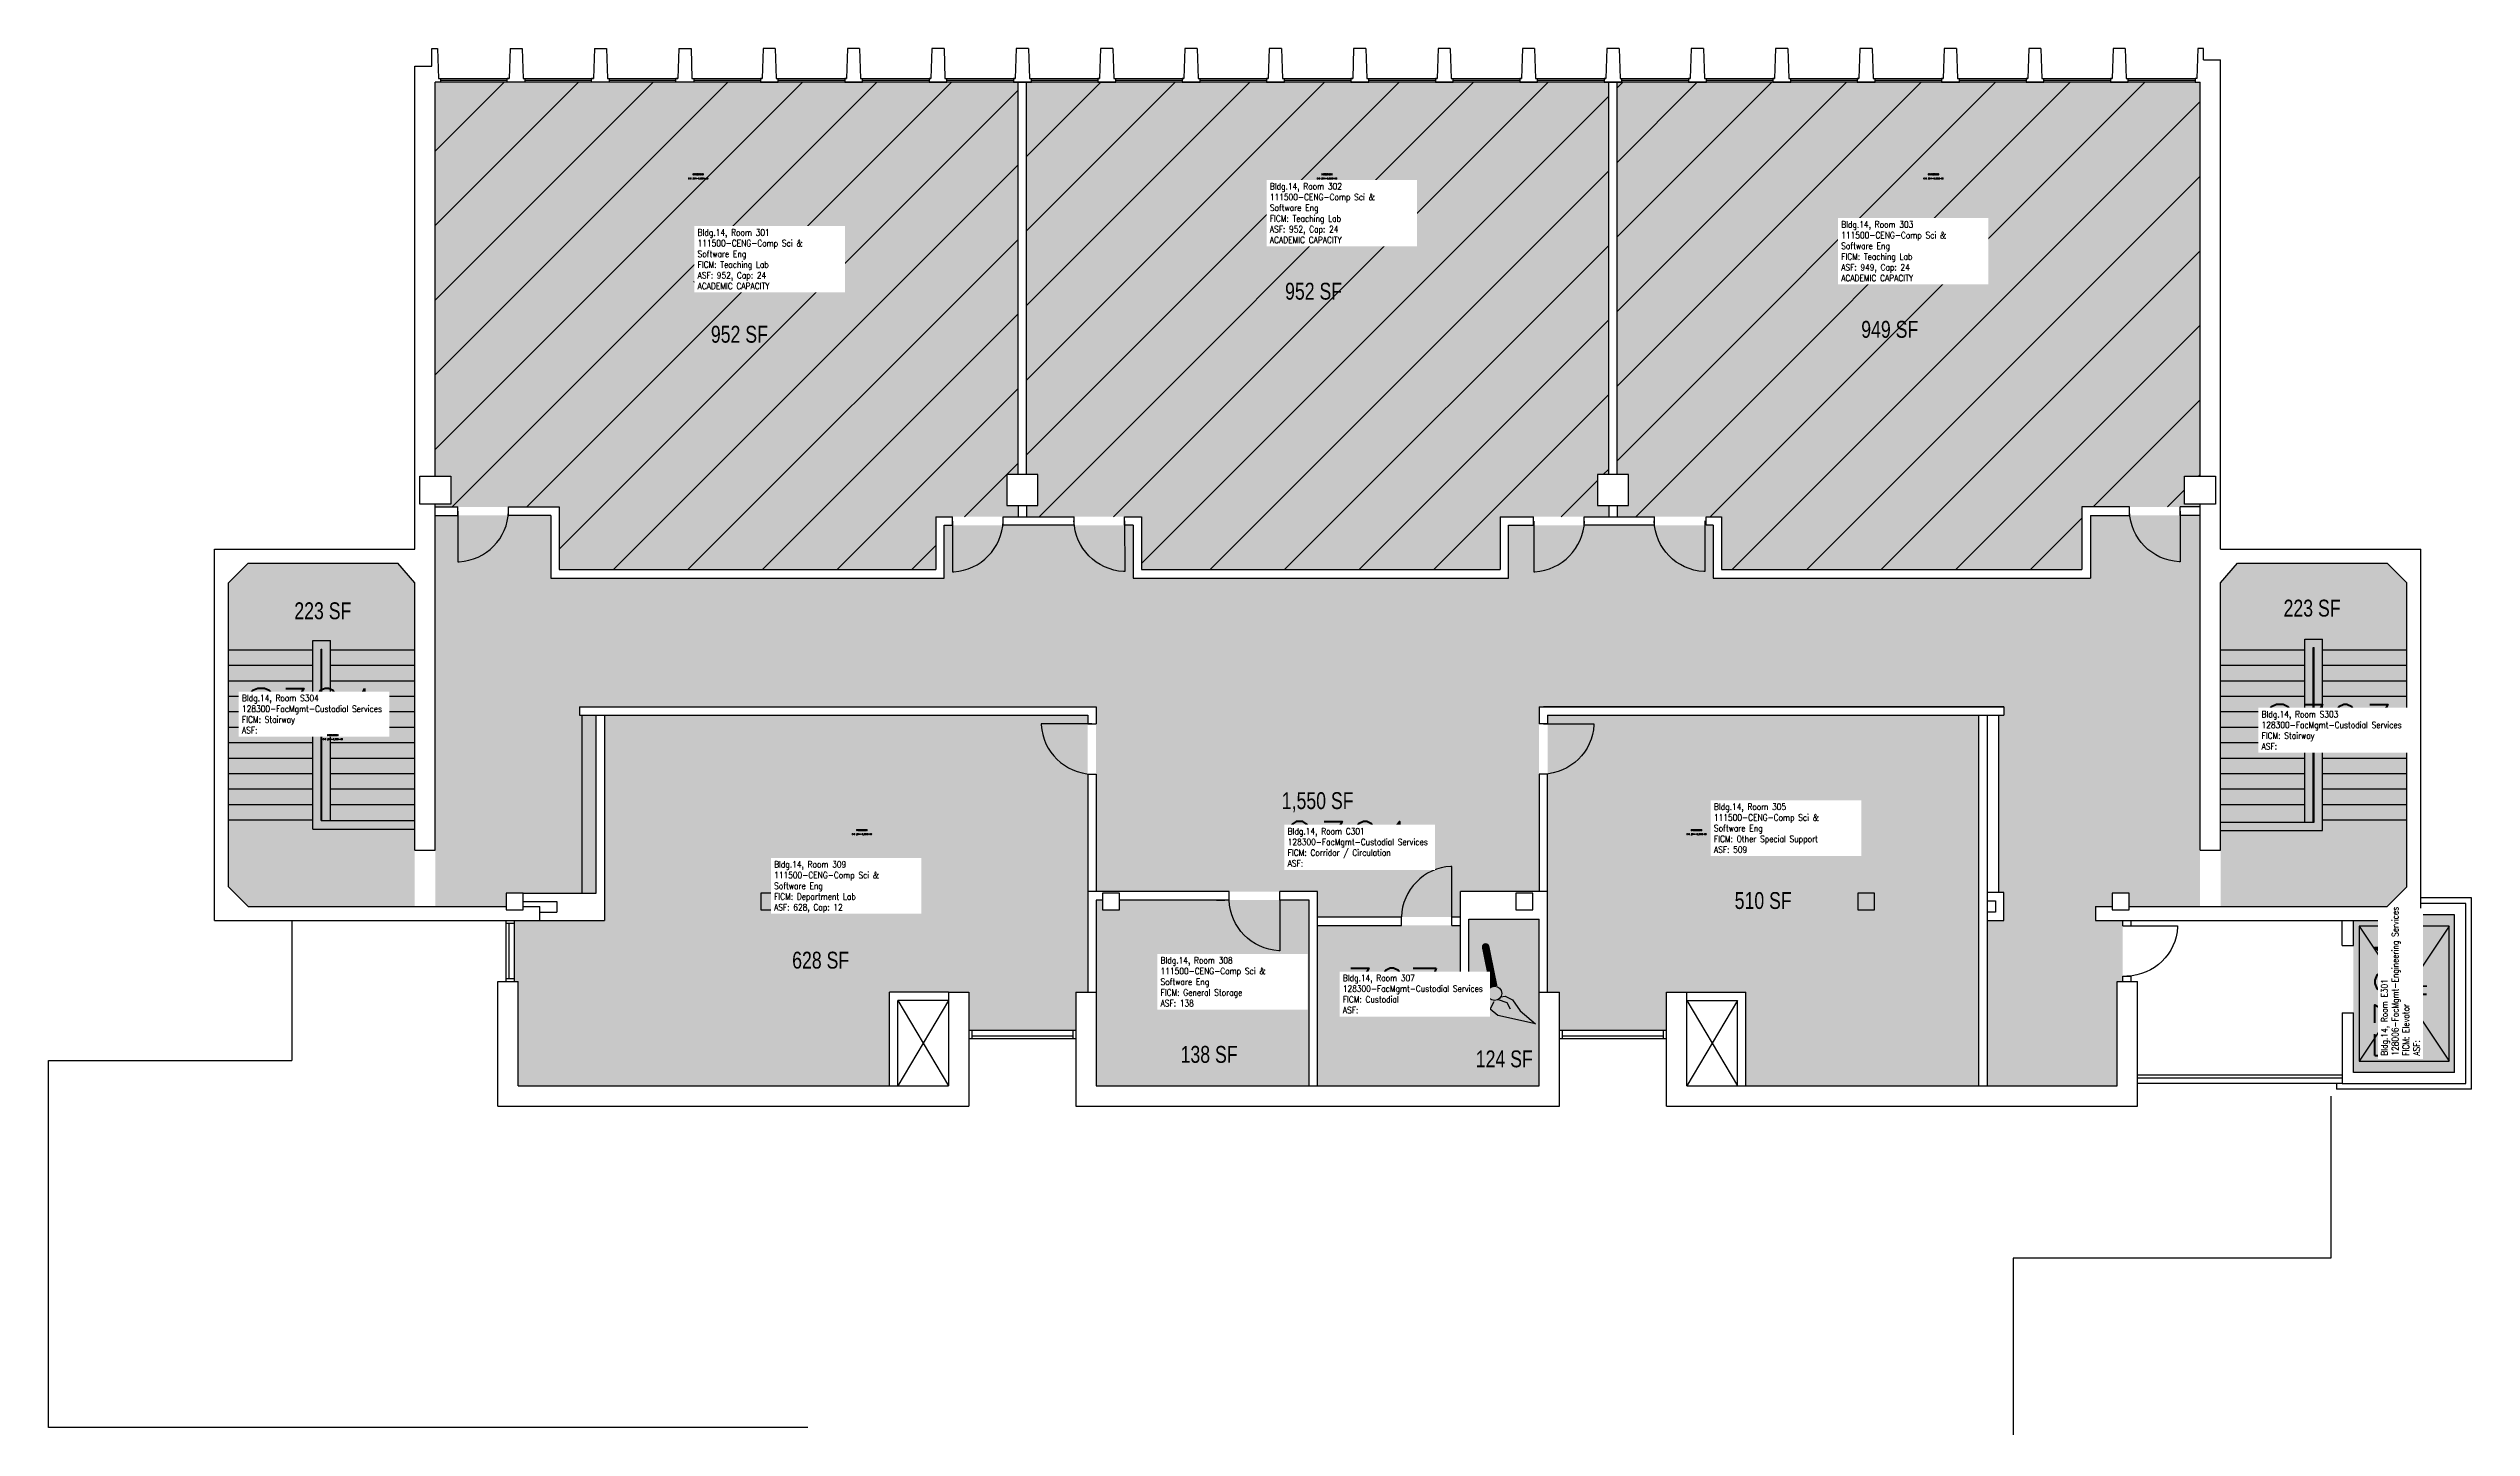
# Model space of a CAD drawing. Header units: inches. Extents: x -550 to 2079, y -844 to 2291.
# Drawn here: x -550 to 1173, y 1310 to 2291 of the extents above; entities that cross this region are included whole.
import ezdxf
from ezdxf.enums import TextEntityAlignment as Align

# ---------------------------------------------------------------- set-up
doc = ezdxf.new("R2010")
doc.units = ezdxf.units.IN
doc.header["$LTSCALE"] = 100
doc.header["$MEASUREMENT"] = 0
doc.layers.get('0').update_dxf_attribs({"linetype": 'CONTINUOUS'})
for name, color, linetype in [('A-DOOR', 2, 'CONTINUOUS'), ('A-FLOR', 3, 'CONTINUOUS'), ('A-GLAZ', 1, 'CONTINUOUS'), ('A-GLAZ-SILL', 2, 'CONTINUOUS'), ('A-IDEN-CNUM', 7, 'CONTINUOUS'), ('A-IDEN-ICON', 4, 'CONTINUOUS'), ('A-IDEN-RNUM', 7, 'CONTINUOUS'), ('A-IDEN-SNUM', 4, 'CONTINUOUS'), ('A-IDEN-VNUM', 4, 'CONTINUOUS'), ('A-ROOF', 2, 'CONTINUOUS'), ('A-SITE', 3, 'CONTINUOUS'), ('A-WALL', 5, 'CONTINUOUS'), ('AREA-TEXT', 3, 'CONTINUOUS'), ('Rooms-Capacity', 4, 'CONTINUOUS'), ('Rooms-Category-Color', 7, 'CONTINUOUS'), ('Rooms-College-Color', 7, 'CONTINUOUS'), ('Rooms-Department-Color', 7, 'CONTINUOUS'), ('Rooms-Division-Color', 7, 'CONTINUOUS'), ('Rooms-Information', 7, 'CONTINUOUS')]:
    doc.layers.add(name, color=color, linetype=linetype)
doc.styles.add('AREA', font='arial.ttf', dxfattribs={"width": 0.75, "height": 18})
doc.styles.add('ROOMSNUMBER', font='TXT.SHX', dxfattribs={"height": 0.03})
doc.styles.add('ROOMVNUMBER', font='simplex.shx', dxfattribs={"width": 0.85})

msp = doc.modelspace()

# ---------------------------------------------------------------- texts
at = {"layer": 'A-IDEN-CNUM', "style": 'ROOMSNUMBER', "width": 0.85}
for s, p in [('CAD #014-0_0301-00', (-88, 2198)), ('CAD #014-0_0302-00', (359.1, 2198)), ('CAD #014-0_0303-00', (790.4, 2198)), ('CAD #014-0_S304-00', (-347.8, 1799.3)), ('CAD #014-0_S303-00', (1075.2, 1805.5)), ('CAD #014-0_0309-00', (28.4, 1731.8)), ('CAD #014-0_0305-00', (621.9, 1731.8)), ('CAD #014-0_C301-00', (372.1, 1716.9)), ('CAD #014-0_0308-00', (251.8, 1621.8)), ('CAD #014-0_0307-00', (406.8, 1621.8))]:
    msp.add_text(s, height=1, rotation=360, dxfattribs=at).set_placement(p, align=Align.MIDDLE)
msp.add_text('CAD #014-0_0E20-01', height=1, rotation=360, dxfattribs=at).set_placement((1122.7, 1594.3))
at = {"layer": 'A-IDEN-RNUM', "style": 'ROOMSNUMBER', "width": 0.85}
for s, p in [('0301-00', (-88, 2201)), ('0302-00', (359.1, 2201)), ('0303-00', (790.4, 2201)), ('S304-00', (-347.8, 1802.3)), ('S303-00', (1075.2, 1808.5)), ('0309-00', (28.4, 1734.8)), ('0305-00', (621.9, 1734.8)), ('C301-00', (372.1, 1719.9)), ('0308-00', (251.8, 1624.8)), ('0307-00', (406.8, 1624.8))]:
    msp.add_text(s, height=1, rotation=360, dxfattribs=at).set_placement(p, align=Align.MIDDLE)
msp.add_text('E301-00', height=1, rotation=360, dxfattribs=at).set_placement((1122.7, 1597.3))
at = {"layer": 'A-IDEN-SNUM', "style": 'ROOMSNUMBER', "width": 0.85}
for s, p in [('0140030100', (-88, 2201)), ('0140030200', (359.1, 2201)), ('0140030300', (790.4, 2201)), ('0140S30400', (-347.8, 1802.3)), ('0140S30300', (1075.2, 1808.5)), ('0140030900', (28.4, 1734.8)), ('0140030500', (621.9, 1734.8)), ('0140C30100', (372.1, 1719.9)), ('0140030800', (251.8, 1624.8)), ('0140030700', (406.8, 1624.8))]:
    msp.add_text(s, height=1, rotation=360, dxfattribs=at).set_placement(p, align=Align.MIDDLE)
msp.add_text('0140E30100', height=1, rotation=360, dxfattribs=at).set_placement((1122.7, 1597.3))
at = {"layer": 'A-IDEN-VNUM', "style": 'ROOMVNUMBER', "width": 0.85}
for s, p in [('302', (353.5, 2168.1)), ('303', (759.7, 2141)), ('301', (-59.2, 2135.3)), ('S304', (-363.8, 1819.5)), ('S303', (1071.6, 1808)), ('C301', (374, 1724.8)), ('305', (669.2, 1734.6)), ('309', (0.3, 1692.1)), ('308', (275.8, 1625.4)), ('307', (405.3, 1620.5))]:
    msp.add_text(s, height=32, dxfattribs=at).set_placement(p, align=Align.MIDDLE_CENTER)
msp.add_text('E301', height=32, rotation=90, dxfattribs=at).set_placement((1120.2, 1615.8), align=Align.MIDDLE_CENTER)
at = {"layer": 'AREA-TEXT', "style": 'AREA', "width": 0.75}
for s, p in [('952 SF', (349.6, 2117.9)), ('952 SF', (-58.7, 2087.3)), ('949 SF', (759.3, 2090.8)), ('223 SF', (-354.9, 1890.7)), ('223 SF', (1059.6, 1892.6)), ('1,550 SF', (352.5, 1755.7)), ('510 SF', (669.3, 1684.7)), ('628 SF', (-0.9, 1642.3)), ('55 SF', (1125, 1618.5)), ('138 SF', (275.3, 1575.3)), ('124 SF', (485.2, 1572.1))]:
    msp.add_text(s, height=12, dxfattribs=at).set_placement(p, align=Align.MIDDLE_CENTER)

# ---------------------------------------------------------------- blocks, each defined once
blk = doc.blocks.new('CPCUST')
for p, q in [((0.0171, -0.0639), (0.02, -0.0466)), ((0.0262, -0.0408), (0.0446, -0.0406)), ((0.0297, -0.0341), (0.0376, -0.0302)), ((0.0376, -0.0302), (0.0533, -0.0324)), ((0.0446, -0.0406), (0.0543, -0.0505)), ((0.0533, -0.0324), (0.0745, -0.0479)), ((0.0358, -0.0705), (0.0171, -0.0639)), ((0.1117, -0.0625), (0.0358, -0.0705)), ((0.0745, -0.0479), (0.1117, -0.0625))]:
    blk.add_line(p, q)
at = {"const_width": 0.015}
blk.add_lwpolyline([(-0.03, 0.05), (0.01, -0.0193)], dxfattribs=at)
at = {"const_width": 0.0075}
blk.add_lwpolyline([(-0.0332, 0.0481, 1), (-0.0268, 0.0519, 1)], format="xyb", close=True, dxfattribs=at)
blk.add_circle((0.0158, -0.0313), 0.0141)

# ---------------------------------------------------------------- hatches: boundary and pattern name
at = {"layer": 'Rooms-Capacity'}
h = msp.add_hatch(dxfattribs=at)
h.set_pattern_fill('ANSI31', color=256, scale=300, style=0)
h.paths.add_polyline_path([(-275, 2266.5), (139.5, 2266.5), (139.5, 1987.5), (131.5, 1987.5), (131.5, 1965.5), (139.5, 1965.5), (139.5, 1957.5), (80.9, 1957.5), (80.9, 1920), (-186.8, 1920), (-186.8, 1964.5), (-275, 1964.5), (-275, 1966.5), (-264, 1966.5), (-264, 1986.5), (-275, 1986.5)])
h = msp.add_hatch(dxfattribs=at)
h.set_pattern_fill('ANSI31', color=256, scale=300, style=0)
h.paths.add_polyline_path([(145.5, 2266.5), (559.5, 2266.5), (559.5, 1987.5), (551.5, 1987.5), (551.5, 1965.5), (559.5, 1965.5), (559.5, 1957.5), (482.2, 1957.5), (482.2, 1920), (227.2, 1920), (227.2, 1957.5), (145.5, 1957.5), (145.5, 1965.5), (153.5, 1965.5), (153.5, 1987.5), (145.5, 1987.5)])
h = msp.add_hatch(dxfattribs=at)
h.set_pattern_fill('ANSI31', color=256, scale=300, style=0)
h.paths.add_polyline_path([(565.5, 2266.5), (980, 2266.5), (980, 1986.5), (969, 1986.5), (969, 1966.5), (980, 1966.5), (980, 1964.5), (896, 1964.5), (896, 1920), (639.7, 1920), (639.7, 1957.5), (565.5, 1957.5), (565.5, 1965.5), (573.5, 1965.5), (573.5, 1987.5), (565.5, 1987.5)])
at = {"layer": 'Rooms-Category-Color', "true_color": 0xe3f498}
for points in [[(-275, 2266.5), (139.5, 2266.5), (139.5, 1987.5), (131.5, 1987.5), (131.5, 1965.5), (139.5, 1965.5), (139.5, 1957.5), (80.9, 1957.5), (80.9, 1920), (-186.8, 1920), (-186.8, 1964.5), (-275, 1964.5), (-275, 1966.5), (-264, 1966.5), (-264, 1986.5), (-275, 1986.5)], [(145.5, 2266.5), (559.5, 2266.5), (559.5, 1987.5), (551.5, 1987.5), (551.5, 1965.5), (559.5, 1965.5), (559.5, 1957.5), (482.2, 1957.5), (482.2, 1920), (227.2, 1920), (227.2, 1957.5), (145.5, 1957.5), (145.5, 1965.5), (153.5, 1965.5), (153.5, 1987.5), (145.5, 1987.5)], [(565.5, 2266.5), (980, 2266.5), (980, 1986.5), (969, 1986.5), (969, 1966.5), (980, 1966.5), (980, 1964.5), (896, 1964.5), (896, 1920), (639.7, 1920), (639.7, 1957.5), (565.5, 1957.5), (565.5, 1965.5), (573.5, 1965.5), (573.5, 1987.5), (565.5, 1987.5)], [(-154.5, 1670.5), (-218.5, 1670.5), (-218.5, 1627.2), (-216, 1627.2), (-216, 1553), (48, 1553), (48, 1619.5), (104.5, 1619.5), (104.5, 1592.5), (180.5, 1592.5), (180.5, 1619.5), (189, 1619.5), (189, 1816.4), (-154.5, 1816.4)], [(516, 1816.4), (516, 1619.5), (524.5, 1619.5), (524.5, 1592.5), (600.5, 1592.5), (600.5, 1619.5), (657, 1619.5), (657, 1553), (822.5, 1553), (822.5, 1816.4)]]:
    msp.add_hatch(color=61, dxfattribs=at).paths.add_polyline_path(points)
at = {"layer": 'Rooms-Category-Color', "true_color": 0xadadad}
for points in [[(-275, 1958.5), (-192.8, 1958.5), (-192.8, 1914), (86.9, 1914), (86.9, 1951.5), (221.2, 1951.5), (221.2, 1914), (488.2, 1914), (488.2, 1951.5), (633.7, 1951.5), (633.7, 1914), (902, 1914), (902, 1958.5), (980, 1958.5), (980, 1680.5), (929.5, 1680.5), (929.5, 1690), (917.5, 1690), (917.5, 1680.5), (905.5, 1680.5), (905.5, 1670.5), (925, 1670.5), (925, 1627.2), (921, 1627.2), (921, 1553), (828.5, 1553), (828.5, 1670.4), (840.5, 1670.4), (840.5, 1690.4), (836.6, 1690.4), (836.6, 1816.4), (840.5, 1816.4), (840.5, 1822.4), (510, 1822.4), (510, 1691), (454, 1691), (454, 1673), (352.5, 1673), (352.5, 1691), (195, 1691), (195, 1822.4), (-172.5, 1822.4), (-172.5, 1816.4), (-160.5, 1816.4), (-160.5, 1690), (-224.5, 1690), (-224.5, 1680.5), (-275, 1680.5)], [(-289.5, 1720.5), (-289.5, 1680.5), (-408, 1680.5), (-422, 1694.5), (-422, 1910.5), (-408, 1924.5), (-301.5, 1924.5), (-289.5, 1910.5)], [(994.5, 1720.5), (994.5, 1680.5), (1113, 1680.5), (1127, 1694.5), (1127, 1910.5), (1113, 1924.5), (1006.5, 1924.5), (994.5, 1910.5)], [(510, 1671.5), (460, 1671.5), (460, 1619.5), (454, 1619.5), (454, 1667), (352.5, 1667), (352.5, 1553), (510, 1553)], [(1089, 1652.8), (1089, 1670.5), (1137, 1670.5), (1137, 1674.5), (1161, 1674.5), (1161, 1562.5), (1089, 1562.5)]]:
    msp.add_hatch(color=253, dxfattribs=at).paths.add_polyline_path(points)
at = {"layer": 'Rooms-Category-Color', "true_color": 0xe3c5e1}
msp.add_hatch(color=254, dxfattribs=at).paths.add_polyline_path([(195, 1685), (199.5, 1685), (199.5, 1678), (211.5, 1678), (211.5, 1685), (346.5, 1685), (346.5, 1553), (195, 1553)])
at = {"layer": 'Rooms-College-Color', "true_color": 0x99d7b2}
for points in [[(-275, 2266.5), (139.5, 2266.5), (139.5, 1987.5), (131.5, 1987.5), (131.5, 1965.5), (139.5, 1965.5), (139.5, 1957.5), (80.9, 1957.5), (80.9, 1920), (-186.8, 1920), (-186.8, 1964.5), (-275, 1964.5), (-275, 1966.5), (-264, 1966.5), (-264, 1986.5), (-275, 1986.5)], [(145.5, 2266.5), (559.5, 2266.5), (559.5, 1987.5), (551.5, 1987.5), (551.5, 1965.5), (559.5, 1965.5), (559.5, 1957.5), (482.2, 1957.5), (482.2, 1920), (227.2, 1920), (227.2, 1957.5), (145.5, 1957.5), (145.5, 1965.5), (153.5, 1965.5), (153.5, 1987.5), (145.5, 1987.5)], [(565.5, 2266.5), (980, 2266.5), (980, 1986.5), (969, 1986.5), (969, 1966.5), (980, 1966.5), (980, 1964.5), (896, 1964.5), (896, 1920), (639.7, 1920), (639.7, 1957.5), (565.5, 1957.5), (565.5, 1965.5), (573.5, 1965.5), (573.5, 1987.5), (565.5, 1987.5)], [(-154.5, 1670.5), (-218.5, 1670.5), (-218.5, 1627.2), (-216, 1627.2), (-216, 1553), (48, 1553), (48, 1619.5), (104.5, 1619.5), (104.5, 1592.5), (180.5, 1592.5), (180.5, 1619.5), (189, 1619.5), (189, 1816.4), (-154.5, 1816.4)], [(516, 1816.4), (516, 1619.5), (524.5, 1619.5), (524.5, 1592.5), (600.5, 1592.5), (600.5, 1619.5), (657, 1619.5), (657, 1553), (822.5, 1553), (822.5, 1816.4)], [(195, 1685), (199.5, 1685), (199.5, 1678), (211.5, 1678), (211.5, 1685), (346.5, 1685), (346.5, 1553), (195, 1553)]]:
    msp.add_hatch(color=253, dxfattribs=at).paths.add_polyline_path(points)
at = {"layer": 'Rooms-College-Color', "true_color": 0xadadad}
for points in [[(-275, 1958.5), (-192.8, 1958.5), (-192.8, 1914), (86.9, 1914), (86.9, 1951.5), (221.2, 1951.5), (221.2, 1914), (488.2, 1914), (488.2, 1951.5), (633.7, 1951.5), (633.7, 1914), (902, 1914), (902, 1958.5), (980, 1958.5), (980, 1680.5), (929.5, 1680.5), (929.5, 1690), (917.5, 1690), (917.5, 1680.5), (905.5, 1680.5), (905.5, 1670.5), (925, 1670.5), (925, 1627.2), (921, 1627.2), (921, 1553), (828.5, 1553), (828.5, 1670.4), (840.5, 1670.4), (840.5, 1690.4), (836.6, 1690.4), (836.6, 1816.4), (840.5, 1816.4), (840.5, 1822.4), (510, 1822.4), (510, 1691), (454, 1691), (454, 1673), (352.5, 1673), (352.5, 1691), (195, 1691), (195, 1822.4), (-172.5, 1822.4), (-172.5, 1816.4), (-160.5, 1816.4), (-160.5, 1690), (-224.5, 1690), (-224.5, 1680.5), (-275, 1680.5)], [(-289.5, 1720.5), (-289.5, 1680.5), (-408, 1680.5), (-422, 1694.5), (-422, 1910.5), (-408, 1924.5), (-301.5, 1924.5), (-289.5, 1910.5)], [(994.5, 1720.5), (994.5, 1680.5), (1113, 1680.5), (1127, 1694.5), (1127, 1910.5), (1113, 1924.5), (1006.5, 1924.5), (994.5, 1910.5)], [(510, 1671.5), (460, 1671.5), (460, 1619.5), (454, 1619.5), (454, 1667), (352.5, 1667), (352.5, 1553), (510, 1553)], [(1089, 1652.8), (1089, 1670.5), (1137, 1670.5), (1137, 1674.5), (1161, 1674.5), (1161, 1562.5), (1089, 1562.5)]]:
    msp.add_hatch(color=253, dxfattribs=at).paths.add_polyline_path(points)
at = {"layer": 'Rooms-Department-Color', "true_color": 0x99d7b2}
for points in [[(-275, 2266.5), (139.5, 2266.5), (139.5, 1987.5), (131.5, 1987.5), (131.5, 1965.5), (139.5, 1965.5), (139.5, 1957.5), (80.9, 1957.5), (80.9, 1920), (-186.8, 1920), (-186.8, 1964.5), (-275, 1964.5), (-275, 1966.5), (-264, 1966.5), (-264, 1986.5), (-275, 1986.5)], [(145.5, 2266.5), (559.5, 2266.5), (559.5, 1987.5), (551.5, 1987.5), (551.5, 1965.5), (559.5, 1965.5), (559.5, 1957.5), (482.2, 1957.5), (482.2, 1920), (227.2, 1920), (227.2, 1957.5), (145.5, 1957.5), (145.5, 1965.5), (153.5, 1965.5), (153.5, 1987.5), (145.5, 1987.5)], [(565.5, 2266.5), (980, 2266.5), (980, 1986.5), (969, 1986.5), (969, 1966.5), (980, 1966.5), (980, 1964.5), (896, 1964.5), (896, 1920), (639.7, 1920), (639.7, 1957.5), (565.5, 1957.5), (565.5, 1965.5), (573.5, 1965.5), (573.5, 1987.5), (565.5, 1987.5)], [(-154.5, 1670.5), (-218.5, 1670.5), (-218.5, 1627.2), (-216, 1627.2), (-216, 1553), (48, 1553), (48, 1619.5), (104.5, 1619.5), (104.5, 1592.5), (180.5, 1592.5), (180.5, 1619.5), (189, 1619.5), (189, 1816.4), (-154.5, 1816.4)], [(516, 1816.4), (516, 1619.5), (524.5, 1619.5), (524.5, 1592.5), (600.5, 1592.5), (600.5, 1619.5), (657, 1619.5), (657, 1553), (822.5, 1553), (822.5, 1816.4)], [(195, 1685), (199.5, 1685), (199.5, 1678), (211.5, 1678), (211.5, 1685), (346.5, 1685), (346.5, 1553), (195, 1553)]]:
    msp.add_hatch(color=253, dxfattribs=at).paths.add_polyline_path(points)
at = {"layer": 'Rooms-Department-Color', "true_color": 0xacacac}
for points in [[(-275, 1958.5), (-192.8, 1958.5), (-192.8, 1914), (86.9, 1914), (86.9, 1951.5), (221.2, 1951.5), (221.2, 1914), (488.2, 1914), (488.2, 1951.5), (633.7, 1951.5), (633.7, 1914), (902, 1914), (902, 1958.5), (980, 1958.5), (980, 1680.5), (929.5, 1680.5), (929.5, 1690), (917.5, 1690), (917.5, 1680.5), (905.5, 1680.5), (905.5, 1670.5), (925, 1670.5), (925, 1627.2), (921, 1627.2), (921, 1553), (828.5, 1553), (828.5, 1670.4), (840.5, 1670.4), (840.5, 1690.4), (836.6, 1690.4), (836.6, 1816.4), (840.5, 1816.4), (840.5, 1822.4), (510, 1822.4), (510, 1691), (454, 1691), (454, 1673), (352.5, 1673), (352.5, 1691), (195, 1691), (195, 1822.4), (-172.5, 1822.4), (-172.5, 1816.4), (-160.5, 1816.4), (-160.5, 1690), (-224.5, 1690), (-224.5, 1680.5), (-275, 1680.5)], [(-289.5, 1720.5), (-289.5, 1680.5), (-408, 1680.5), (-422, 1694.5), (-422, 1910.5), (-408, 1924.5), (-301.5, 1924.5), (-289.5, 1910.5)], [(994.5, 1720.5), (994.5, 1680.5), (1113, 1680.5), (1127, 1694.5), (1127, 1910.5), (1113, 1924.5), (1006.5, 1924.5), (994.5, 1910.5)], [(510, 1671.5), (460, 1671.5), (460, 1619.5), (454, 1619.5), (454, 1667), (352.5, 1667), (352.5, 1553), (510, 1553)], [(1089, 1652.8), (1089, 1670.5), (1137, 1670.5), (1137, 1674.5), (1161, 1674.5), (1161, 1562.5), (1089, 1562.5)]]:
    msp.add_hatch(color=253, dxfattribs=at).paths.add_polyline_path(points)
at = {"layer": 'Rooms-Division-Color', "true_color": 0x99d7b2}
for points in [[(-275, 2266.5), (139.5, 2266.5), (139.5, 1987.5), (131.5, 1987.5), (131.5, 1965.5), (139.5, 1965.5), (139.5, 1957.5), (80.9, 1957.5), (80.9, 1920), (-186.8, 1920), (-186.8, 1964.5), (-275, 1964.5), (-275, 1966.5), (-264, 1966.5), (-264, 1986.5), (-275, 1986.5)], [(145.5, 2266.5), (559.5, 2266.5), (559.5, 1987.5), (551.5, 1987.5), (551.5, 1965.5), (559.5, 1965.5), (559.5, 1957.5), (482.2, 1957.5), (482.2, 1920), (227.2, 1920), (227.2, 1957.5), (145.5, 1957.5), (145.5, 1965.5), (153.5, 1965.5), (153.5, 1987.5), (145.5, 1987.5)], [(565.5, 2266.5), (980, 2266.5), (980, 1986.5), (969, 1986.5), (969, 1966.5), (980, 1966.5), (980, 1964.5), (896, 1964.5), (896, 1920), (639.7, 1920), (639.7, 1957.5), (565.5, 1957.5), (565.5, 1965.5), (573.5, 1965.5), (573.5, 1987.5), (565.5, 1987.5)], [(-154.5, 1670.5), (-218.5, 1670.5), (-218.5, 1627.2), (-216, 1627.2), (-216, 1553), (48, 1553), (48, 1619.5), (104.5, 1619.5), (104.5, 1592.5), (180.5, 1592.5), (180.5, 1619.5), (189, 1619.5), (189, 1816.4), (-154.5, 1816.4)], [(516, 1816.4), (516, 1619.5), (524.5, 1619.5), (524.5, 1592.5), (600.5, 1592.5), (600.5, 1619.5), (657, 1619.5), (657, 1553), (822.5, 1553), (822.5, 1816.4)], [(195, 1685), (199.5, 1685), (199.5, 1678), (211.5, 1678), (211.5, 1685), (346.5, 1685), (346.5, 1553), (195, 1553)]]:
    msp.add_hatch(color=253, dxfattribs=at).paths.add_polyline_path(points)
at = {"layer": 'Rooms-Division-Color', "true_color": 0xadadad}
for points in [[(-275, 1958.5), (-192.8, 1958.5), (-192.8, 1914), (86.9, 1914), (86.9, 1951.5), (221.2, 1951.5), (221.2, 1914), (488.2, 1914), (488.2, 1951.5), (633.7, 1951.5), (633.7, 1914), (902, 1914), (902, 1958.5), (980, 1958.5), (980, 1680.5), (929.5, 1680.5), (929.5, 1690), (917.5, 1690), (917.5, 1680.5), (905.5, 1680.5), (905.5, 1670.5), (925, 1670.5), (925, 1627.2), (921, 1627.2), (921, 1553), (828.5, 1553), (828.5, 1670.4), (840.5, 1670.4), (840.5, 1690.4), (836.6, 1690.4), (836.6, 1816.4), (840.5, 1816.4), (840.5, 1822.4), (510, 1822.4), (510, 1691), (454, 1691), (454, 1673), (352.5, 1673), (352.5, 1691), (195, 1691), (195, 1822.4), (-172.5, 1822.4), (-172.5, 1816.4), (-160.5, 1816.4), (-160.5, 1690), (-224.5, 1690), (-224.5, 1680.5), (-275, 1680.5)], [(-289.5, 1720.5), (-289.5, 1680.5), (-408, 1680.5), (-422, 1694.5), (-422, 1910.5), (-408, 1924.5), (-301.5, 1924.5), (-289.5, 1910.5)], [(994.5, 1720.5), (994.5, 1680.5), (1113, 1680.5), (1127, 1694.5), (1127, 1910.5), (1113, 1924.5), (1006.5, 1924.5), (994.5, 1910.5)], [(510, 1671.5), (460, 1671.5), (460, 1619.5), (454, 1619.5), (454, 1667), (352.5, 1667), (352.5, 1553), (510, 1553)], [(1089, 1652.8), (1089, 1670.5), (1137, 1670.5), (1137, 1674.5), (1161, 1674.5), (1161, 1562.5), (1089, 1562.5)]]:
    msp.add_hatch(color=253, dxfattribs=at).paths.add_polyline_path(points)

# ---------------------------------------------------------------- linework, layer by layer
at = {"layer": 'A-DOOR'}
for points in [[(-258.8, 1961.5), (-258.8, 1925.5), (-258, 1925.5, 0.387439), (-222.8, 1961.5, 0.414214)], [(92.9, 1954.5), (92.9, 1918.5), (93.7, 1918.5, 0.387439), (128.9, 1954.5, 0.414214)], [(215.2, 1954.6), (215.3, 1918.6), (214.5, 1918.6, -0.387439), (179.2, 1954.6, -0.414214)], [(506.2, 1954.5), (506.2, 1918.5), (507, 1918.5, 0.387439), (542.2, 1954.5, 0.414214)], [(627.7, 1954.6), (627.8, 1918.6), (627, 1918.6, -0.387439), (591.7, 1954.6, -0.414214)], [(965.8, 1961.5), (965.8, 1925.5), (965, 1925.5, -0.387439), (929.8, 1961.5, -0.414214)], [(192, 1810.4), (156, 1810.4), (156, 1809.7, 0.39192), (192, 1774.6, 0.414214)], [(513, 1810.4), (549, 1810.4), (549, 1809.7, -0.39192), (513, 1774.6, -0.414214)], [(448, 1673), (448, 1709), (447.3, 1709, 0.387439), (412, 1673, 0.414214)], [(325.5, 1685), (325.5, 1649), (324.8, 1649, -0.387439), (289.5, 1685, -0.414214)], [(928, 1666.8), (964, 1666.8), (964, 1666, -0.39192), (928, 1631, -0.414214)]]:
    msp.add_lwpolyline(points, format="xyb", dxfattribs=at)
at = {"layer": 'A-FLOR'}
for p, q in [((-422, 1863), (-362, 1863)), ((-349.5, 1863), (-289.5, 1863)), ((994.5, 1863), (1054.5, 1863)), ((1067, 1863), (1127, 1863)), ((-422, 1852), (-362, 1852)), ((-349.5, 1852), (-289.5, 1852)), ((994.5, 1852), (1054.5, 1852)), ((1067, 1852), (1127, 1852)), ((-422, 1841), (-362, 1841)), ((-422, 1830), (-362, 1830)), ((-349.5, 1841), (-289.5, 1841)), ((-349.5, 1830), (-289.5, 1830)), ((994.5, 1841), (1054.5, 1841)), ((994.5, 1830), (1054.5, 1830)), ((1067, 1841), (1127, 1841)), ((1067, 1830), (1127, 1830)), ((-422, 1819), (-362, 1819)), ((-349.5, 1819), (-289.5, 1819)), ((994.5, 1819), (1054.5, 1819)), ((1067, 1819), (1127, 1819)), ((-422, 1808), (-362, 1808)), ((-422, 1797), (-362, 1797)), ((-349.5, 1808), (-289.5, 1808)), ((-349.5, 1797), (-289.5, 1797)), ((994.5, 1808), (1054.5, 1808)), ((994.5, 1797), (1054.5, 1797)), ((1067, 1808), (1127, 1808)), ((1067, 1797), (1127, 1797)), ((-422, 1786), (-362, 1786)), ((-422, 1775), (-362, 1775)), ((-349.5, 1786), (-289.5, 1786)), ((-349.5, 1775), (-289.5, 1775)), ((994.5, 1786), (1054.5, 1786)), ((994.5, 1775), (1054.5, 1775)), ((1067, 1786), (1127, 1786)), ((1067, 1775), (1127, 1775)), ((-422, 1764), (-362, 1764)), ((-349.5, 1764), (-289.5, 1764)), ((994.5, 1764), (1054.5, 1764)), ((1067, 1764), (1127, 1764)), ((-422, 1753), (-362, 1753)), ((-422, 1742), (-362, 1742)), ((-349.5, 1753), (-289.5, 1753)), ((994.5, 1753), (1054.5, 1753)), ((1067, 1753), (1127, 1753)), ((1067, 1742), (1127, 1742)), ((1093, 1666.5), (1157, 1570.5)), ((1157, 1666.5), (1093, 1570.5)), ((1157, 1666.5), (1093, 1666.5)), ((1093, 1666.5), (1093, 1570.5)), ((1157, 1570.5), (1157, 1666.5)), ((90, 1613.5), (54, 1553)), ((54, 1613.5), (90, 1553)), ((651, 1613.5), (615, 1553)), ((615, 1613.5), (651, 1553)), ((1093, 1570.5), (1157, 1570.5))]:
    msp.add_line(p, q, dxfattribs=at)
for points in [[(-170.8, 1816.4), (-170.8, 1690)], [(836.6, 1816.4), (836.6, 1690.4)]]:
    msp.add_lwpolyline(points, dxfattribs=at)
at = {"layer": 'A-GLAZ'}
for p, q in [((-223.9, 2267.7), (-271.2, 2267.7)), ((-163.9, 2267.7), (-211.2, 2267.7)), ((-103.9, 2267.7), (-151.2, 2267.7)), ((-43.8, 2267.7), (-91.2, 2267.7)), ((16.2, 2267.7), (-31.1, 2267.7)), ((76.2, 2267.7), (28.9, 2267.7)), ((136.2, 2267.7), (88.9, 2267.7)), ((196.2, 2267.7), (148.9, 2267.7)), ((256.2, 2267.7), (208.9, 2267.7)), ((316.2, 2267.7), (268.9, 2267.7)), ((376.2, 2267.7), (328.9, 2267.7)), ((436.2, 2267.7), (388.9, 2267.7)), ((496.2, 2267.7), (448.9, 2267.7)), ((556.2, 2267.7), (508.9, 2267.7)), ((616.2, 2267.7), (568.9, 2267.7)), ((676.2, 2267.7), (628.9, 2267.7)), ((736.2, 2267.7), (688.9, 2267.7)), ((796.2, 2267.7), (748.9, 2267.7)), ((856.2, 2267.7), (808.9, 2267.7)), ((916.2, 2267.7), (868.9, 2267.7)), ((976.4, 2267.7), (928.9, 2267.7)), ((-222.5, 1629.3), (-222.5, 1668.5)), ((106.5, 1588.5), (178.5, 1588.5)), ((526.5, 1588.5), (598.5, 1588.5))]:
    msp.add_line(p, q, dxfattribs=at)
at = {"layer": 'A-GLAZ-SILL'}
for p, q in [((-272.4, 2269.1), (-222.5, 2269.1)), ((976.4, 2266.5), (-271.2, 2266.5)), ((-212.4, 2269.1), (-162.5, 2269.1)), ((-152.4, 2269.1), (-102.5, 2269.1)), ((-92.4, 2269.1), (-42.5, 2269.1)), ((-32.4, 2269.1), (17.4, 2269.1)), ((27.5, 2269.1), (77.4, 2269.1)), ((87.5, 2269.1), (137.4, 2269.1)), ((147.5, 2269.1), (197.4, 2269.1)), ((207.5, 2269.1), (257.4, 2269.1)), ((267.5, 2269.1), (317.4, 2269.1)), ((327.5, 2269.1), (377.4, 2269.1)), ((387.5, 2269.1), (437.4, 2269.1)), ((447.5, 2269.1), (497.4, 2269.1)), ((507.5, 2269.1), (557.4, 2269.1)), ((567.5, 2269.1), (617.4, 2269.1)), ((627.5, 2269.1), (677.4, 2269.1)), ((687.5, 2269.1), (737.4, 2269.1)), ((747.5, 2269.1), (797.4, 2269.1)), ((807.5, 2269.1), (857.4, 2269.1)), ((867.5, 2269.1), (917.4, 2269.1)), ((927.5, 2269.1), (976.4, 2269.1)), ((-224.5, 1629.3), (-224.5, 1668.5)), ((-218.5, 1629.3), (-218.5, 1668.5)), ((106.5, 1592.5), (178.5, 1592.5)), ((106.5, 1586.5), (178.5, 1586.5)), ((526.5, 1592.5), (598.5, 1592.5)), ((526.5, 1586.5), (598.5, 1586.5))]:
    msp.add_line(p, q, dxfattribs=at)
at = {"layer": 'A-ROOF'}
for p, q in [((-377, 1670.5), (-377, 1571)), ((-550, 1310), (-550, 1571)), ((-550, 1571), (-377, 1571)), ((1073, 1545.5), (1073, 1430.5)), ((1073, 1430.5), (847, 1430.5)), ((847, 1430.5), (847, 12.5)), ((-10, 1310), (-550, 1310))]:
    msp.add_line(p, q, dxfattribs=at)
at = {"layer": 'A-SITE'}
for p, q in [((1173, 1686.5), (1137, 1686.5)), ((1173, 1550.5), (1173, 1686.5)), ((1081, 1560.5), (935.5, 1560.5)), ((1081, 1558.5), (935.5, 1558.5)), ((1081, 1554.5), (935.5, 1554.5)), ((1077, 1554.5), (1077, 1550.5)), ((1173, 1550.5), (1077, 1550.5))]:
    msp.add_line(p, q, dxfattribs=at)
at = {"layer": 'A-WALL'}
for p, q in [((-289.5, 1934.5), (-289.5, 2278)), ((-289.5, 2278), (-277.5, 2278)), ((-277.5, 2278), (-277.5, 2290.5)), ((-277.5, 2290.5), (-273.3, 2290.5)), ((-273.3, 2290.5), (-272.6, 2269.1)), ((-221.8, 2290.5), (-222.5, 2269.1)), ((-221.8, 2290.5), (-213.1, 2290.5)), ((-213.1, 2290.5), (-212.4, 2269.1)), ((-161.8, 2290.5), (-162.5, 2269.1)), ((-161.8, 2290.5), (-153.1, 2290.5)), ((-153.1, 2290.5), (-152.4, 2269.1)), ((-101.8, 2290.5), (-102.5, 2269.1)), ((-101.8, 2290.5), (-93.1, 2290.5)), ((-93.1, 2290.5), (-92.4, 2269.1)), ((-41.9, 2290.5), (-42.6, 2269.1)), ((-33.2, 2290.5), (-41.9, 2290.5)), ((-33.2, 2290.5), (-32.5, 2269.1)), ((18.1, 2290.5), (17.4, 2269.1)), ((26.8, 2290.5), (18.1, 2290.5)), ((26.8, 2290.5), (27.5, 2269.1)), ((78.1, 2290.5), (77.4, 2269.1)), ((86.8, 2290.5), (78.1, 2290.5)), ((86.8, 2290.5), (87.5, 2269.1)), ((138.1, 2290.5), (137.4, 2269.1)), ((146.8, 2290.5), (138.1, 2290.5)), ((146.8, 2290.5), (147.5, 2269.1)), ((198.1, 2290.5), (197.4, 2269.1)), ((206.8, 2290.5), (198.1, 2290.5)), ((206.8, 2290.5), (207.5, 2269.1)), ((258.1, 2290.5), (257.4, 2269.1)), ((266.8, 2290.5), (258.1, 2290.5)), ((266.8, 2290.5), (267.5, 2269.1)), ((318.1, 2290.5), (317.4, 2269.1)), ((326.8, 2290.5), (318.1, 2290.5)), ((326.8, 2290.5), (327.5, 2269.1)), ((378.1, 2290.5), (377.4, 2269.1)), ((386.8, 2290.5), (378.1, 2290.5)), ((386.8, 2290.5), (387.5, 2269.1)), ((438.1, 2290.5), (437.4, 2269.1)), ((446.8, 2290.5), (438.1, 2290.5)), ((446.8, 2290.5), (447.5, 2269.1)), ((498.1, 2290.5), (497.4, 2269.1)), ((506.8, 2290.5), (498.1, 2290.5)), ((506.8, 2290.5), (507.5, 2269.1)), ((558.1, 2290.5), (557.4, 2269.1)), ((566.8, 2290.5), (558.1, 2290.5)), ((566.8, 2290.5), (567.5, 2269.1)), ((618.1, 2290.5), (617.4, 2269.1)), ((626.8, 2290.5), (618.1, 2290.5)), ((626.8, 2290.5), (627.5, 2269.1)), ((678.1, 2290.5), (677.4, 2269.1)), ((686.8, 2290.5), (678.1, 2290.5)), ((686.8, 2290.5), (687.5, 2269.1)), ((738.1, 2290.5), (737.4, 2269.1)), ((746.8, 2290.5), (738.1, 2290.5)), ((746.8, 2290.5), (747.5, 2269.1)), ((798.1, 2290.5), (797.4, 2269.1)), ((806.8, 2290.5), (798.1, 2290.5)), ((806.8, 2290.5), (807.5, 2269.1)), ((858.1, 2290.5), (857.4, 2269.1)), ((866.8, 2290.5), (858.1, 2290.5)), ((866.8, 2290.5), (867.5, 2269.1)), ((918.1, 2290.5), (917.4, 2269.1)), ((926.8, 2290.5), (918.1, 2290.5)), ((926.8, 2290.5), (927.5, 2269.1)), ((978.4, 2290.5), (977.7, 2269.1)), ((982.5, 2290.5), (978.4, 2290.5)), ((982.5, 2282.5), (982.5, 2290.5)), ((982.5, 2282.5), (994.5, 2282.5)), ((994.5, 1934.5), (994.5, 2282.5)), ((-271.2, 2266.5), (-275, 2266.5)), ((-275, 1986.5), (-275, 2266.5)), ((-272.6, 2269.1), (-271.2, 2269.1)), ((-271.2, 2269.1), (-271.2, 2266.5)), ((-223.9, 2266.5), (-223.9, 2269.1)), ((-222.5, 2269.1), (-223.9, 2269.1)), ((-211.2, 2266.5), (-223.9, 2266.5)), ((-212.4, 2269.1), (-211.2, 2269.1)), ((-211.2, 2269.1), (-211.2, 2266.5)), ((-163.9, 2266.5), (-163.9, 2269.1)), ((-162.5, 2269.1), (-163.9, 2269.1)), ((-151.2, 2266.5), (-163.9, 2266.5)), ((-152.4, 2269.1), (-151.2, 2269.1)), ((-151.2, 2269.1), (-151.2, 2266.5)), ((-103.9, 2266.5), (-103.9, 2269.1)), ((-102.5, 2269.1), (-103.9, 2269.1)), ((-91.2, 2266.5), (-103.9, 2266.5)), ((-92.4, 2269.1), (-91.2, 2269.1)), ((-91.2, 2269.1), (-91.2, 2266.5)), ((-42.6, 2269.1), (-43.8, 2269.1)), ((-43.8, 2269.1), (-43.8, 2266.5)), ((-43.8, 2266.5), (-31.1, 2266.5)), ((-32.5, 2269.1), (-31.1, 2269.1)), ((-31.1, 2266.5), (-31.1, 2269.1)), ((17.4, 2269.1), (16.2, 2269.1)), ((16.2, 2269.1), (16.2, 2266.5)), ((16.2, 2266.5), (28.9, 2266.5)), ((27.5, 2269.1), (28.9, 2269.1)), ((28.9, 2266.5), (28.9, 2269.1)), ((77.4, 2269.1), (76.2, 2269.1)), ((76.2, 2269.1), (76.2, 2266.5)), ((76.2, 2266.5), (88.9, 2266.5)), ((87.5, 2269.1), (88.9, 2269.1)), ((88.9, 2266.5), (88.9, 2269.1)), ((137.4, 2269.1), (136.2, 2269.1)), ((136.2, 2269.1), (136.2, 2266.5)), ((136.2, 2266.5), (148.9, 2266.5)), ((139.5, 1987.5), (139.5, 2266.5)), ((145.5, 1987.5), (145.5, 2266.5)), ((147.5, 2269.1), (148.9, 2269.1)), ((148.9, 2266.5), (148.9, 2269.1)), ((197.4, 2269.1), (196.2, 2269.1)), ((196.2, 2269.1), (196.2, 2266.5)), ((196.2, 2266.5), (208.9, 2266.5)), ((207.5, 2269.1), (208.9, 2269.1)), ((208.9, 2266.5), (208.9, 2269.1)), ((257.4, 2269.1), (256.2, 2269.1)), ((256.2, 2269.1), (256.2, 2266.5)), ((256.2, 2266.5), (268.9, 2266.5)), ((267.5, 2269.1), (268.9, 2269.1)), ((268.9, 2266.5), (268.9, 2269.1)), ((317.4, 2269.1), (316.2, 2269.1)), ((316.2, 2269.1), (316.2, 2266.5)), ((316.2, 2266.5), (328.9, 2266.5)), ((327.5, 2269.1), (328.9, 2269.1)), ((328.9, 2266.5), (328.9, 2269.1)), ((377.4, 2269.1), (376.2, 2269.1)), ((376.2, 2269.1), (376.2, 2266.5)), ((376.2, 2266.5), (388.9, 2266.5)), ((387.5, 2269.1), (388.9, 2269.1)), ((388.9, 2266.5), (388.9, 2269.1)), ((437.4, 2269.1), (436.2, 2269.1)), ((436.2, 2269.1), (436.2, 2266.5)), ((436.2, 2266.5), (448.9, 2266.5)), ((447.5, 2269.1), (448.9, 2269.1)), ((448.9, 2266.5), (448.9, 2269.1)), ((497.4, 2269.1), (496.2, 2269.1)), ((496.2, 2269.1), (496.2, 2266.5)), ((496.2, 2266.5), (508.9, 2266.5)), ((507.5, 2269.1), (508.9, 2269.1)), ((508.9, 2266.5), (508.9, 2269.1)), ((557.4, 2269.1), (556.2, 2269.1)), ((556.2, 2269.1), (556.2, 2266.5)), ((556.2, 2266.5), (568.9, 2266.5)), ((559.5, 1987.5), (559.5, 2266.5)), ((565.5, 1987.5), (565.5, 2266.5)), ((567.5, 2269.1), (568.9, 2269.1)), ((568.9, 2266.5), (568.9, 2269.1)), ((617.4, 2269.1), (616.2, 2269.1)), ((616.2, 2269.1), (616.2, 2266.5)), ((616.2, 2266.5), (628.9, 2266.5)), ((627.5, 2269.1), (628.9, 2269.1)), ((628.9, 2266.5), (628.9, 2269.1)), ((677.4, 2269.1), (676.2, 2269.1)), ((676.2, 2269.1), (676.2, 2266.5)), ((676.2, 2266.5), (688.9, 2266.5)), ((687.5, 2269.1), (688.9, 2269.1)), ((688.9, 2266.5), (688.9, 2269.1)), ((737.4, 2269.1), (736.2, 2269.1)), ((736.2, 2269.1), (736.2, 2266.5)), ((736.2, 2266.5), (748.9, 2266.5)), ((747.5, 2269.1), (748.9, 2269.1)), ((748.9, 2266.5), (748.9, 2269.1)), ((797.4, 2269.1), (796.2, 2269.1)), ((796.2, 2269.1), (796.2, 2266.5)), ((796.2, 2266.5), (808.9, 2266.5)), ((807.5, 2269.1), (808.9, 2269.1)), ((808.9, 2266.5), (808.9, 2269.1)), ((857.4, 2269.1), (856.2, 2269.1)), ((856.2, 2269.1), (856.2, 2266.5)), ((856.2, 2266.5), (868.9, 2266.5)), ((867.5, 2269.1), (868.9, 2269.1)), ((868.9, 2266.5), (868.9, 2269.1)), ((916.2, 2269.1), (916.2, 2266.5)), ((917.4, 2269.1), (916.2, 2269.1)), ((916.2, 2266.5), (928.9, 2266.5)), ((927.5, 2269.1), (928.9, 2269.1)), ((928.9, 2266.5), (928.9, 2269.1)), ((977.7, 2269.1), (976.4, 2269.1)), ((976.4, 2269.1), (976.4, 2266.5)), ((976.4, 2266.5), (980, 2266.5)), ((980, 1986.5), (980, 2266.5)), ((-286, 1986.5), (-264, 1986.5)), ((-286, 1966.5), (-286, 1986.5)), ((-264, 1986.5), (-264, 1966.5)), ((131.5, 1987.5), (131.5, 1965.5)), ((153.5, 1987.5), (131.5, 1987.5)), ((153.5, 1965.5), (153.5, 1987.5)), ((573.5, 1987.5), (551.5, 1987.5)), ((551.5, 1987.5), (551.5, 1965.5)), ((573.5, 1965.5), (573.5, 1987.5)), ((969, 1986.5), (991, 1986.5)), ((969, 1966.5), (969, 1986.5)), ((991, 1986.5), (991, 1966.5)), ((-264, 1966.5), (-286, 1966.5)), ((-275, 1720.5), (-275, 1966.5)), ((-275, 1964.5), (-259, 1964.5)), ((-259, 1958.5), (-259, 1964.5)), ((-222.8, 1958.5), (-222.8, 1964.5)), ((131.5, 1965.5), (153.5, 1965.5)), ((139.5, 1965.5), (139.5, 1957.5)), ((145.5, 1965.5), (145.5, 1957.5)), ((551.5, 1965.5), (573.5, 1965.5)), ((559.5, 1965.5), (559.5, 1957.5)), ((565.5, 1965.5), (565.5, 1957.5)), ((929.8, 1958.5), (929.8, 1964.5)), ((980, 1964.5), (965.8, 1964.5)), ((965.8, 1958.5), (965.8, 1964.5)), ((991, 1966.5), (969, 1966.5)), ((980, 1720.5), (980, 1966.5)), ((-275, 1958.5), (-259, 1958.5)), ((-192.8, 1958.5), (-222.8, 1958.5)), ((-192.8, 1958.5), (-192.8, 1914)), ((80.9, 1957.5), (92.9, 1957.5)), ((86.9, 1951.5), (92.9, 1951.5)), ((92.9, 1951.5), (92.9, 1957.5)), ((128.9, 1951.5), (128.9, 1957.5)), ((179.4, 1951.5), (128.9, 1951.5)), ((179.4, 1951.5), (179.4, 1957.5)), ((215.2, 1951.5), (215.2, 1957.5)), ((221.2, 1951.5), (215.2, 1951.5)), ((221.2, 1951.5), (221.2, 1914)), ((227.2, 1957.5), (227.2, 1920)), ((482.2, 1957.5), (505.9, 1957.5)), ((488.2, 1951.5), (505.9, 1951.5)), ((505.9, 1951.5), (505.9, 1957.5)), ((542, 1951.5), (542, 1957.5)), ((592, 1951.5), (542, 1951.5)), ((592, 1951.5), (592, 1957.5)), ((628.8, 1951.5), (628.8, 1957.5)), ((633.7, 1951.5), (628.8, 1951.5)), ((633.7, 1951.5), (633.7, 1914)), ((639.7, 1957.5), (639.7, 1920)), ((902, 1958.5), (929.8, 1958.5)), ((902, 1958.5), (902, 1914)), ((980, 1958.5), (965.8, 1958.5)), ((-432, 1670.5), (-432, 1934.5)), ((-432, 1934.5), (-289.5, 1934.5)), ((994.5, 1934.5), (1137, 1934.5)), ((1137, 1670.5), (1137, 1934.5)), ((-422, 1910.5), (-408, 1924.5)), ((-408, 1924.5), (-301.5, 1924.5)), ((-289.5, 1910.5), (-301.5, 1924.5)), ((-192.8, 1914), (86.9, 1914)), ((-186.8, 1920), (80.9, 1920)), ((221.2, 1914), (488.2, 1914)), ((227.2, 1920), (482.2, 1920)), ((633.7, 1914), (902, 1914)), ((639.7, 1920), (896, 1920)), ((994.5, 1910.5), (1006.5, 1924.5)), ((1006.5, 1924.5), (1113, 1924.5)), ((1113, 1924.5), (1127, 1910.5)), ((-422, 1694.5), (-422, 1910.5)), ((-289.5, 1720.5), (-289.5, 1910.5)), ((994.5, 1720.5), (994.5, 1910.5)), ((1127, 1694.5), (1127, 1910.5)), ((-362, 1735.5), (-362, 1869.5)), ((-362, 1869.5), (-349.5, 1869.5)), ((-356, 1741.5), (-356, 1863.5)), ((-356, 1863.5), (-355.5, 1863.5)), ((-355.5, 1741.5), (-355.5, 1863.5)), ((-349.5, 1741.5), (-349.5, 1869.5)), ((1054.5, 1740.5), (1054.5, 1870.5)), ((1054.5, 1870.5), (1067, 1870.5)), ((1060.5, 1740.5), (1060.5, 1864.5)), ((1060.5, 1864.5), (1061, 1864.5)), ((1061, 1740.5), (1061, 1864.5)), ((1067, 1734.5), (1067, 1870.5)), ((-172.5, 1822.4), (195, 1822.4)), ((-172.5, 1816.4), (189, 1816.4)), ((-356, 1741.5), (-289.5, 1741.5)), ((994.5, 1740.5), (1061, 1740.5)), ((-362, 1735.5), (-289.5, 1735.5)), ((994.5, 1734.5), (1067, 1734.5)), ((-289.5, 1720.5), (-275, 1720.5)), ((980, 1720.5), (994.5, 1720.5)), ((-422, 1694.5), (-408, 1680.5)), ((-224.5, 1690), (-224.5, 1678)), ((-212.5, 1690), (-224.5, 1690)), ((-212.5, 1678), (-212.5, 1690)), ((-43.5, 1690), (-43.5, 1678)), ((-31.5, 1690), (-43.5, 1690)), ((-31.5, 1678), (-31.5, 1690)), ((199.5, 1690), (199.5, 1678)), ((211.5, 1690), (199.5, 1690)), ((211.5, 1678), (211.5, 1690)), ((352.5, 1667), (352.5, 1691)), ((516, 1691), (454, 1691)), ((454, 1619.5), (454, 1691)), ((493.5, 1690), (493.5, 1678)), ((505.5, 1690), (493.5, 1690)), ((505.5, 1678), (505.5, 1690)), ((516, 1619.5), (516, 1691)), ((736.5, 1690), (736.5, 1678)), ((748.5, 1690), (736.5, 1690)), ((748.5, 1678), (748.5, 1690)), ((917.5, 1690), (917.5, 1678)), ((929.5, 1690), (917.5, 1690)), ((929.5, 1678), (929.5, 1690)), ((1127, 1694.5), (1113, 1680.5)), ((-408, 1680.5), (-224.5, 1680.5)), ((-224.5, 1678), (-212.5, 1678)), ((-212.5, 1680.5), (-200.5, 1680.5)), ((-200.5, 1670.5), (-200.5, 1680.5)), ((-43.5, 1678), (-31.5, 1678)), ((199.5, 1678), (211.5, 1678)), ((346.5, 1667), (346.5, 1685)), ((352.5, 1673), (412, 1673)), ((412, 1667), (412, 1673)), ((448, 1673), (454, 1673)), ((448, 1667), (448, 1673)), ((460, 1619.5), (460, 1671.5)), ((460, 1671.5), (510, 1671.5)), ((493.5, 1678), (505.5, 1678)), ((510, 1619.5), (510, 1671.5)), ((736.5, 1678), (748.5, 1678)), ((905.5, 1680.5), (905.5, 1670.5)), ((905.5, 1680.5), (917.5, 1680.5)), ((917.5, 1678), (929.5, 1678)), ((929.5, 1680.5), (1113, 1680.5)), ((1169, 1682.5), (1137, 1682.5)), ((1161, 1674.5), (1137, 1674.5)), ((1161, 1562.5), (1161, 1674.5)), ((1169, 1554.5), (1169, 1682.5)), ((-432, 1670.5), (-200.5, 1670.5)), ((-224.5, 1668.5), (-224.5, 1670.5)), ((-224.5, 1668.5), (-218.5, 1668.5)), ((-218.5, 1668.5), (-218.5, 1670.5)), ((346.5, 1553), (346.5, 1667)), ((352.5, 1553), (352.5, 1667)), ((352.5, 1667), (412, 1667)), ((448, 1667), (454, 1667)), ((905.5, 1670.5), (1137, 1670.5)), ((925, 1666.8), (925, 1670.5)), ((925, 1666.8), (931, 1666.8)), ((931, 1666.8), (931, 1670.5)), ((1089, 1652.8), (1089, 1670.5)), ((1081, 1652.8), (1089, 1652.8)), ((-230.5, 1538.5), (-230.5, 1627.2)), ((-230.5, 1627.2), (-216, 1627.2)), ((-224.5, 1629.3), (-218.5, 1629.3)), ((-224.5, 1627.2), (-224.5, 1629.3)), ((-218.5, 1627.2), (-218.5, 1629.3)), ((-216, 1553), (-216, 1627.2)), ((921, 1627.2), (935.5, 1627.2)), ((921, 1553), (921, 1627.2)), ((925, 1627.2), (925, 1631)), ((925, 1631), (931, 1631)), ((931, 1627.2), (931, 1631)), ((935.5, 1538.5), (935.5, 1627.2)), ((48, 1553), (48, 1619.5)), ((90, 1619.5), (48, 1619.5)), ((54, 1553), (54, 1613.5)), ((90, 1613.5), (54, 1613.5)), ((90, 1619.5), (104.5, 1619.5)), ((90, 1619.5), (90, 1553)), ((104.5, 1619.5), (104.5, 1538.5)), ((180.5, 1619.5), (180.5, 1538.5)), ((180.5, 1619.5), (195, 1619.5)), ((195, 1619.5), (195, 1553)), ((454, 1619.5), (460, 1619.5)), ((510, 1619.5), (524.5, 1619.5)), ((510, 1553), (510, 1619.5)), ((524.5, 1538.5), (524.5, 1619.5)), ((600.5, 1538.5), (600.5, 1619.5)), ((600.5, 1619.5), (615, 1619.5)), ((615, 1619.5), (657, 1619.5)), ((615, 1553), (615, 1619.5)), ((615, 1613.5), (651, 1613.5)), ((651, 1553), (651, 1613.5)), ((657, 1553), (657, 1619.5)), ((1081, 1604.8), (1081, 1554.5)), ((1081, 1604.8), (1089, 1604.8)), ((1089, 1562.5), (1089, 1604.8)), ((104.5, 1592.5), (106.5, 1592.5)), ((104.5, 1586.5), (106.5, 1586.5)), ((106.5, 1592.5), (106.5, 1586.5)), ((178.5, 1592.5), (178.5, 1586.5)), ((178.5, 1592.5), (180.5, 1592.5)), ((178.5, 1586.5), (180.5, 1586.5)), ((524.5, 1592.5), (526.5, 1592.5)), ((524.5, 1586.5), (526.5, 1586.5)), ((526.5, 1586.5), (526.5, 1592.5)), ((598.5, 1586.5), (598.5, 1592.5)), ((598.5, 1592.5), (600.5, 1592.5)), ((598.5, 1586.5), (600.5, 1586.5)), ((-216, 1553), (90, 1553)), ((195, 1553), (510, 1553)), ((615, 1553), (921, 1553)), ((1081, 1554.5), (1169, 1554.5)), ((1161, 1562.5), (1089, 1562.5)), ((-230.5, 1538.5), (104.5, 1538.5)), ((180.5, 1538.5), (524.5, 1538.5)), ((600.5, 1538.5), (935.5, 1538.5))]:
    msp.add_line(p, q, dxfattribs=at)
for points in [[(-222.8, 1964.5), (-186.8, 1964.5)], [(-186.8, 1964.5), (-186.8, 1920)], [(929.8, 1964.5), (896, 1964.5)], [(896, 1964.5), (896, 1920)], [(80.9, 1957.5), (80.9, 1920)], [(86.9, 1914), (86.9, 1951.5)], [(128.9, 1957.5), (179.4, 1957.5)], [(215.2, 1957.5), (227.2, 1957.5)], [(482.2, 1957.5), (482.2, 1920)], [(488.2, 1914), (488.2, 1951.5)], [(542, 1957.5), (592, 1957.5)], [(628.8, 1957.5), (639.7, 1957.5)], [(-212.5, 1690), (-160.5, 1690), (-160.5, 1816.4)], [(-172.5, 1822.4), (-172.5, 1816.4)], [(-154.5, 1816.4), (-154.5, 1670.5)], [(189, 1816.4), (189, 1810.4)], [(189, 1810.4), (195, 1810.4)], [(195, 1822.4), (195, 1810.4)], [(510, 1822.4), (510, 1810.4)], [(510, 1822.4), (840.5, 1822.4)], [(516, 1810.4), (510, 1810.4)], [(840.5, 1822.4), (513, 1822.4)], [(516, 1816.4), (516, 1810.4)], [(516, 1816.4), (840.5, 1816.4)], [(822.5, 1816.4), (822.5, 1553)], [(828.5, 1816.4), (828.5, 1553)], [(840.5, 1822.4), (840.5, 1816.4)], [(189, 1774.6), (195, 1774.6)], [(189, 1774.6), (189, 1619.5)], [(195, 1774.6), (195, 1691)], [(510, 1774.6), (510, 1691)], [(516, 1774.6), (510, 1774.6)], [(516, 1691), (516, 1774.6)], [(289.5, 1691), (189, 1691)], [(289.5, 1685), (289.5, 1691)], [(325.5, 1685), (325.5, 1691)], [(352.5, 1691), (325.5, 1691)], [(828.5, 1670.4), (828.5, 1670.4), (840.5, 1670.4), (840.5, 1690.4), (828.5, 1690.4)], [(-212.5, 1684), (-188.5, 1684)], [(-200.5, 1676.5), (-188.5, 1676.5)], [(-188.5, 1684), (-188.5, 1676.5)], [(195, 1685), (195, 1619.5)], [(199.5, 1685), (195, 1685)], [(289.5, 1685), (211.5, 1685)], [(280.5, 1685), (286.5, 1685)], [(346.5, 1685), (325.5, 1685)], [(828.5, 1684.4), (828.5, 1684.4), (834.5, 1684.4), (834.5, 1676.4), (828.5, 1676.4)], [(1081, 1652.8), (1081, 1670.5), (1137, 1670.5), (1137, 1682.5)], [(-200.5, 1670.5), (-154.5, 1670.5)]]:
    msp.add_lwpolyline(points, dxfattribs=at)

# ---------------------------------------------------------------- block references
at = {"layer": 'A-IDEN-ICON', "xscale": 360.0000000014619, "yscale": 360.0000000014619, "zscale": 360.0000000014619, "rotation": 341.5371971224709}
msp.add_blockref('CPCUST', (476.5, 1631.2), dxfattribs=at)

msp.set_redraw_order([(e.dxf.handle, doc.entitydb.next_handle()) for e in msp.query("TEXT MTEXT ATTDEF DIMENSION ARC_DIMENSION")])  # texts and dimensions are drawn at this point

# ---------------------------------------------------------------- next in the draw order: texts
at = {"layer": 'Rooms-Information', "width": 102.4, "attachment_point": 7, "style": 'ROOMVNUMBER', "bg_fill": 3, "box_fill_scale": 1.5, "bg_fill_color": 256, "bg_fill_true_color": 13158600, "bg_fill_transparency": 0}
for s, insert, char_height in [('Bldg.14, Room 302^M^J111500-CENG-Comp Sci & Software Eng^M^JFICM: Teaching Lab^M^JASF: 952, Cap: 24^M^JACADEMIC CAPACITY', (318.5, 2152.1), 4.5714), ('Bldg.14, Room 301^M^J111500-CENG-Comp Sci & Software Eng^M^JFICM: Teaching Lab^M^JASF: 952, Cap: 24^M^JACADEMIC CAPACITY', (-88.4, 2119.3), 4.5714), ('Bldg.14, Room 303^M^J111500-CENG-Comp Sci & Software Eng^M^JFICM: Teaching Lab^M^JASF: 949, Cap: 24^M^JACADEMIC CAPACITY', (724.8, 2125), 4.5714), ('Bldg.14, Room S304^M^J128300-FacMgmt-Custodial Services^M^JFICM: Stairway^M^JASF: ', (-412.4, 1803.5), 4.571), ('Bldg.14, Room S303^M^J128300-FacMgmt-Custodial Services^M^JFICM: Stairway^M^JASF: ', (1023.7, 1792), 4.571), ('Bldg.14, Room 305^M^J111500-CENG-Comp Sci & Software Eng^M^JFICM: Other Special Support^M^JASF: 509', (634.3, 1718.6), 4.571), ('Bldg.14, Room C301^M^J128300-FacMgmt-Custodial Services^M^JFICM: Corridor / Circulation^M^JASF: ', (331.2, 1708.8), 4.571), ('Bldg.14, Room 309^M^J111500-CENG-Comp Sci & Software Eng^M^JFICM: Department Lab^M^JASF: 628, Cap: 12', (-34, 1676.1), 4.5714), ('Bldg.14, Room 308^M^J111500-CENG-Comp Sci & Software Eng^M^JFICM: General Storage^M^JASF: 138', (240.8, 1609.4), 4.571), ('Bldg.14, Room 307^M^J128300-FacMgmt-Custodial Services^M^JFICM: Custodial^M^JASF: ', (370.4, 1604.5), 4.571)]:
    msp.add_mtext(s, dxfattribs=dict(at, insert=insert, char_height=char_height))
at = {"layer": 'Rooms-Information', "insert": (1136.2, 1574.4), "char_height": 4.571, "width": 102.4, "attachment_point": 7, "rotation": 90, "style": 'ROOMVNUMBER', "bg_fill": 3, "box_fill_scale": 1.5, "bg_fill_color": 256, "bg_fill_true_color": 13158600, "bg_fill_transparency": 0}
msp.add_mtext('Bldg.14, Room E301^M^J128006-FacMgmt-Engineering Services^M^JFICM: Elevator^M^JASF: ', dxfattribs=at)

doc.saveas('drawing.dxf')
